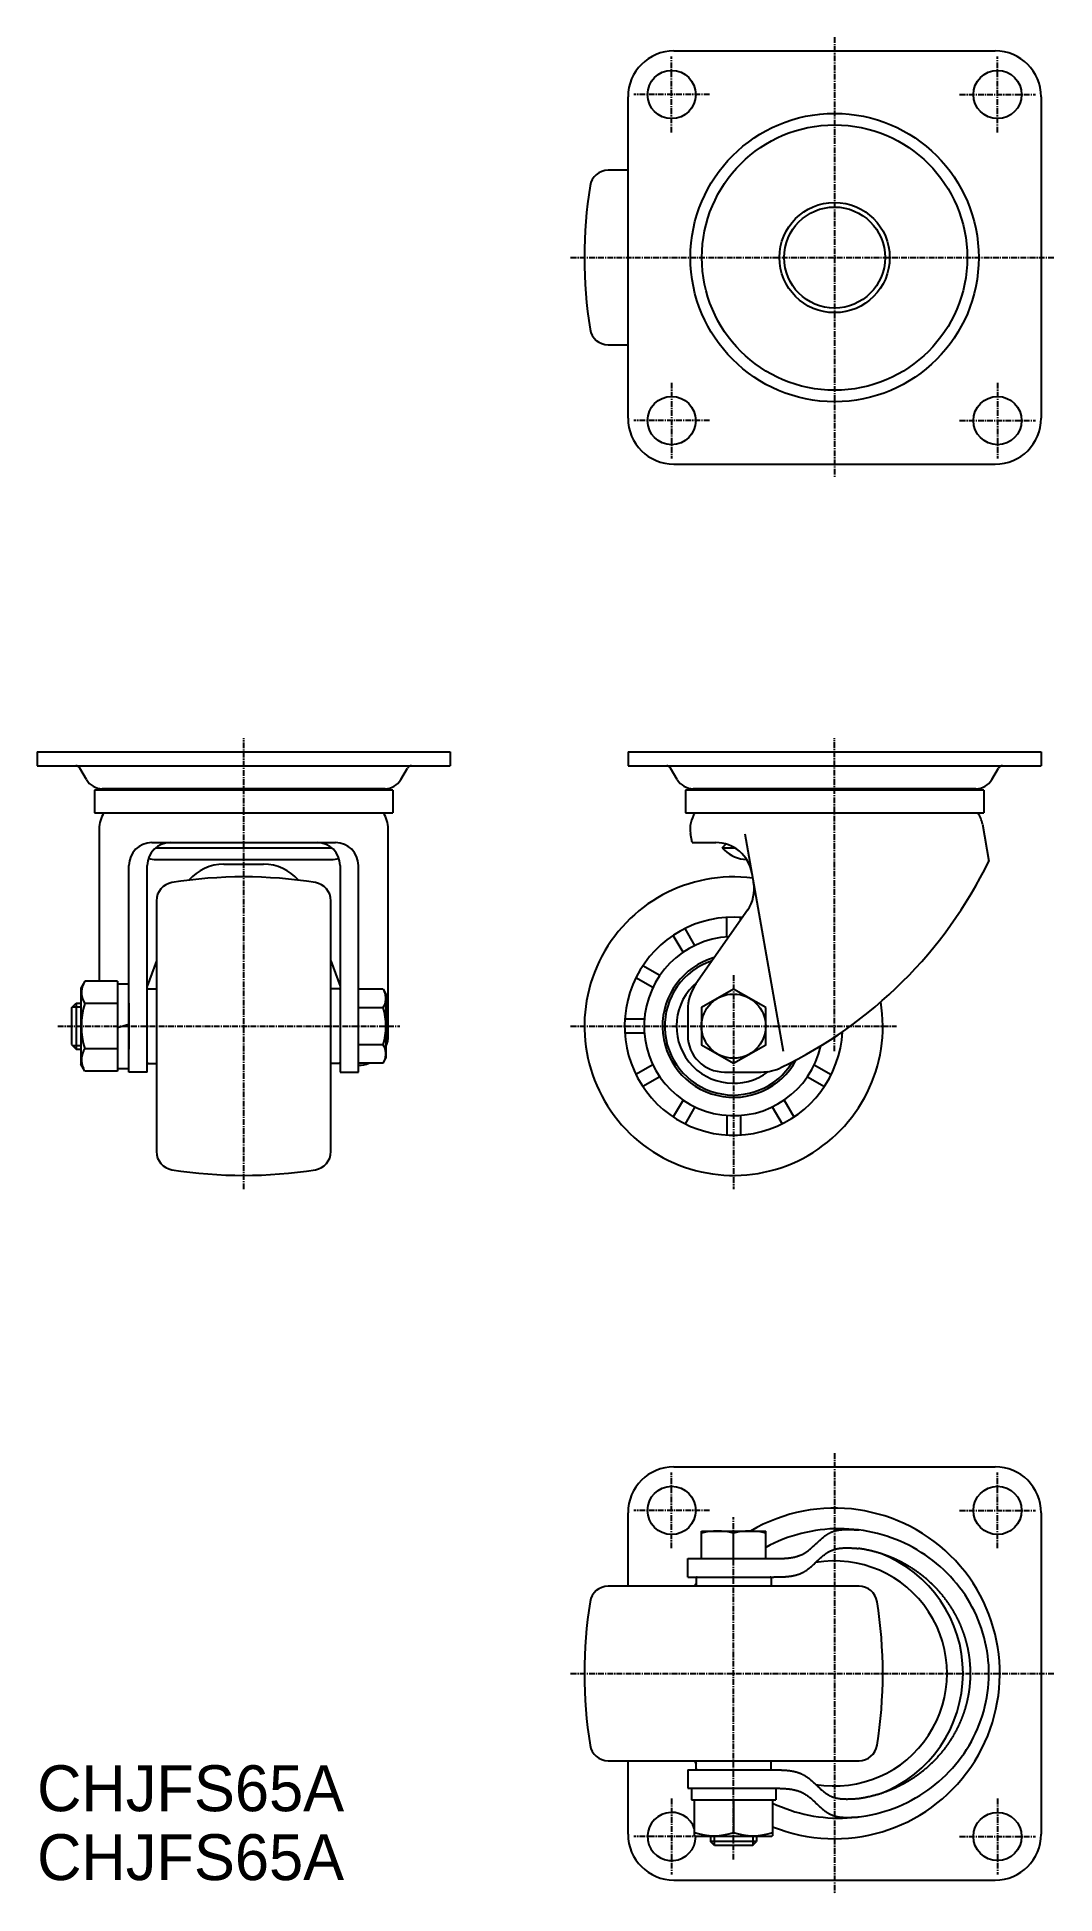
# Model space of a CAD drawing. Extents: x -3046 to -2824, y -322 to 82.
import ezdxf

# ---------------------------------------------------------------- set-up
doc = ezdxf.new("R2010")
doc.units = 0
doc.linetypes.add('CENTER', pattern=[2, 1.25, -0.25, 0.25, -0.25])
doc.layers.get('0').update_dxf_attribs({"linetype": 'CONTINUOUS'})
doc.layers.add('CENTER', color=1, linetype='CENTER')

msp = doc.modelspace()

# ---------------------------------------------------------------- texts
at = {"color": 7, "linetype": 'CONTINUOUS'}
for p in [(-3045.51, -303.98), (-3045.51, -318.98)]:
    msp.add_text('CHJFS65A', height=10, dxfattribs=at).set_placement(p)

# ---------------------------------------------------------------- linework, layer by layer
at = {"color": 7, "linetype": 'CONTINUOUS'}
for p, q in [((-2906.77, 79.35), (-2836.77, 79.35)), ((-2916.77, -0.65), (-2916.77, 69.35)), ((-2826.77, 69.35), (-2826.77, -0.65)), ((-2916.77, 53.35), (-2921.1, 53.35)), ((-2921.1, 15.35), (-2916.77, 15.35)), ((-2906.77, -10.65), (-2836.77, -10.65)), ((-3045.51, -73.32), (-2955.51, -73.32)), ((-3045.51, -73.32), (-3045.51, -76.32)), ((-3045.51, -76.32), (-2955.51, -76.32)), ((-2955.51, -73.32), (-2955.51, -76.32)), ((-2916.77, -73.32), (-2826.77, -73.32)), ((-2916.77, -73.32), (-2916.77, -76.32)), ((-2916.77, -76.32), (-2826.77, -76.32)), ((-2826.77, -73.32), (-2826.77, -76.32)), ((-3034.78, -79.32), (-3036.22, -76.82)), ((-2966.24, -79.32), (-2964.8, -76.82)), ((-2906.04, -79.32), (-2907.49, -76.82)), ((-2837.51, -79.32), (-2836.06, -76.82)), ((-2968.01, -81.6), (-3033.01, -81.6)), ((-3033.01, -81.6), (-3033.01, -86.6)), ((-2969.71, -81.32), (-3031.32, -81.32)), ((-3028.23, -81.32), (-3028.51, -81.6)), ((-2972.79, -81.32), (-2972.51, -81.6)), ((-2968.01, -81.6), (-2968.01, -86.6)), ((-2839.27, -81.6), (-2904.28, -81.6)), ((-2904.28, -81.6), (-2904.28, -86.6)), ((-2840.97, -81.32), (-2902.58, -81.32)), ((-2899.5, -81.32), (-2899.78, -81.6)), ((-2844.05, -81.32), (-2843.77, -81.6)), ((-2839.27, -81.6), (-2839.27, -86.6)), ((-3033.01, -86.6), (-2968.01, -86.6)), ((-2904.28, -86.6), (-2839.27, -86.6)), ((-3032.01, -90.06), (-3032.01, -123.21)), ((-2969.01, -135.03), (-2969.01, -90.06)), ((-2902.83, -93.06), (-2903.17, -91.1)), ((-2882.93, -138.51), (-2891.27, -91.2)), ((-2839.57, -89.02), (-2838.15, -97.07)), ((-3020.51, -93.05), (-2980.51, -93.05)), ((-3019.67, -94.17), (-2981.36, -94.17)), ((-3019.56, -96.72), (-2981.46, -96.72)), ((-2902.83, -93.06), (-2897.66, -93.06)), ((-2896.27, -94.17), (-2895.47, -93.37)), ((-2896.27, -94.17), (-2893.59, -94.17)), ((-2896.27, -94.17), (-2895.77, -94.67)), ((-3025.51, -143.02), (-3025.51, -98.05)), ((-3021.51, -143.02), (-3021.51, -98.05)), ((-3004.85, -97.76), (-2996.17, -97.76)), ((-2979.51, -98.05), (-2979.51, -143.02)), ((-2975.51, -143.02), (-2975.51, -98.05)), ((-3019.51, -105.7), (-3019.51, -160.34)), ((-2981.51, -160.34), (-2981.51, -105.7)), ((-2890.73, -107.75), (-2901.97, -123.79)), ((-2902.2, -115.44), (-2904.33, -111.75)), ((-2895.27, -113.58), (-2895.27, -109.32)), ((-2892.27, -109.95), (-2892.27, -109.32)), ((-2904.79, -116.94), (-2906.92, -113.25)), ((-3019.51, -118.79), (-3021.51, -124.29)), ((-2981.51, -118.79), (-2979.51, -124.29)), ((-2909.86, -122), (-2913.55, -119.87)), ((-3035.11, -123.21), (-3036.01, -124.77)), ((-3036.01, -124.77), (-3036.01, -141.27)), ((-3028.01, -123.21), (-3035.11, -123.21)), ((-3028.01, -123.21), (-3028.01, -142.84)), ((-3028.01, -123.82), (-3025.51, -123.82)), ((-3021.31, -124.87), (-3019.51, -124.87)), ((-2979.71, -124.87), (-2981.51, -124.87)), ((-2970.14, -124.94), (-2975.51, -124.94)), ((-2970.14, -124.94), (-2969.51, -126.02)), ((-2911.36, -124.6), (-2915.05, -122.47)), ((-3038.01, -129.02), (-3037.01, -128.02)), ((-3038.01, -129.02), (-3038.01, -137.02)), ((-3037.01, -128.02), (-3037.01, -138.02)), ((-3037.01, -128.02), (-3036.01, -128.02)), ((-3028.01, -128.12), (-3035.11, -128.12)), ((-3025.51, -128.02), (-3025.51, -138.02)), ((-2975.51, -128.98), (-2970.14, -128.98)), ((-2969.51, -126.02), (-2969.51, -140.02)), ((-3025.51, -132.69), (-3028.01, -133.36)), ((-2913.22, -131.52), (-2917.48, -131.52)), ((-2903.77, -129.54), (-2903.77, -135.02)), ((-3038.01, -137.02), (-3037.01, -138.02)), ((-2970.14, -137.06), (-2975.51, -137.06)), ((-2913.22, -134.52), (-2917.48, -134.52)), ((-2870.45, -134.52), (-2870.07, -134.52)), ((-3037.01, -138.02), (-3036.01, -138.02)), ((-3035.11, -142.84), (-3036.01, -141.27)), ((-3028.01, -137.93), (-3035.11, -137.93)), ((-3021.31, -141.17), (-3019.51, -141.17)), ((-2979.71, -141.17), (-2981.51, -141.17)), ((-2970.14, -141.11), (-2975.51, -141.11)), ((-2970.14, -141.11), (-2969.51, -140.02)), ((-2911.36, -141.45), (-2915.05, -143.58)), ((-2876.19, -141.45), (-2872.5, -143.58)), ((-3028.01, -142.84), (-3035.11, -142.84)), ((-3028.01, -142.22), (-3025.51, -142.22)), ((-3021.51, -143.02), (-3025.51, -143.02)), ((-2979.51, -143.02), (-2975.51, -143.02)), ((-2909.86, -144.04), (-2913.55, -146.17)), ((-2895.77, -143.02), (-2887.77, -143.02)), ((-2877.69, -144.04), (-2874, -146.17)), ((-2904.79, -149.11), (-2906.92, -152.8)), ((-2882.75, -149.11), (-2880.62, -152.8)), ((-2902.2, -150.61), (-2904.33, -154.3)), ((-2895.27, -152.47), (-2895.27, -156.73)), ((-2892.27, -152.47), (-2892.27, -156.73)), ((-2885.35, -150.61), (-2883.22, -154.3)), ((-2906.77, -228.98), (-2836.77, -228.98)), ((-2916.77, -254.98), (-2916.77, -238.98)), ((-2826.77, -238.98), (-2826.77, -308.98)), ((-2900.77, -242.98), (-2886.77, -242.98)), ((-2900.77, -242.98), (-2886.77, -242.98)), ((-2900.77, -248.98), (-2900.77, -242.98)), ((-2893.77, -248.98), (-2893.77, -243.41)), ((-2886.77, -248.98), (-2886.77, -242.98)), ((-2903.77, -248.98), (-2885.19, -248.98)), ((-2903.77, -252.98), (-2903.77, -248.98)), ((-2903.77, -252.98), (-2885.19, -252.98)), ((-2901.92, -253.18), (-2901.92, -254.98)), ((-2885.62, -253.18), (-2885.62, -254.98)), ((-2866.45, -254.98), (-2921.1, -254.98)), ((-2921.1, -292.98), (-2866.45, -292.98)), ((-2916.77, -308.98), (-2916.77, -292.98)), ((-2903.77, -294.98), (-2885.19, -294.98)), ((-2903.77, -294.98), (-2903.77, -298.98)), ((-2901.92, -294.78), (-2901.92, -292.98)), ((-2885.62, -294.78), (-2885.62, -292.98)), ((-2903.77, -298.98), (-2885.19, -298.98)), ((-2902.97, -298.98), (-2902.97, -301.48)), ((-2884.57, -298.98), (-2884.57, -301.48)), ((-2902.97, -301.48), (-2884.57, -301.48)), ((-2902.27, -309.33), (-2902.27, -301.48)), ((-2893.77, -301.48), (-2893.77, -308.57)), ((-2885.27, -301.48), (-2885.27, -309.33)), ((-2902.02, -309.48), (-2902.27, -309.33)), ((-2885.52, -309.48), (-2902.02, -309.48)), ((-2898.77, -309.48), (-2898.77, -310.6)), ((-2888.77, -310.6), (-2898.77, -310.6)), ((-2897.9, -311.48), (-2898.77, -310.6)), ((-2889.65, -311.48), (-2888.77, -310.6)), ((-2888.77, -309.48), (-2888.77, -310.6)), ((-2885.52, -309.48), (-2885.27, -309.33)), ((-2889.65, -311.48), (-2897.9, -311.48)), ((-2906.77, -318.98), (-2836.77, -318.98))]:
    msp.add_line(p, q, dxfattribs=at)
at = {"color": 3, "linetype": 'CONTINUOUS'}
for p, q in [((-3037.82, -128.83), (-3036.01, -128.83)), ((-3037.82, -137.21), (-3036.01, -137.21)), ((-2897.96, -311.41), (-2897.96, -309.48)), ((-2889.59, -309.48), (-2889.59, -311.41))]:
    msp.add_line(p, q, dxfattribs=at)
at = {"color": 7, "linetype": 'CONTINUOUS'}
msp.add_lwpolyline([(-2886.77, -128.98), (-2893.77, -124.94), (-2900.77, -128.98), (-2900.77, -137.06), (-2893.77, -141.11), (-2886.77, -137.06)], close=True, dxfattribs=at)
msp.add_polyline3d([(-2885.27, -302.19, 0), (-2884.33, -302.63, 0), (-2883.37, -303.04, 0), (-2882.39, -303.42, 0), (-2881.41, -303.76, 0), (-2880.41, -304.08, 0), (-2879.41, -304.36, 0), (-2878.39, -304.62, 0), (-2877.37, -304.84, 0), (-2876.34, -305.03, 0), (-2875.3, -305.18, 0), (-2874.26, -305.31, 0), (-2873.22, -305.4, 0), (-2872.17, -305.46, 0), (-2871.12, -305.49, 0), (-2870.07, -305.49, 0), (-2869.03, -305.45, 0), (-2867.98, -305.38, 0), (-2866.94, -305.28, 0), (-2865.9, -305.14, 0), (-2864.86, -304.97, 0), (-2863.83, -304.77, 0), (-2862.81, -304.54, 0), (-2861.8, -304.28, 0), (-2860.8, -303.99, 0), (-2859.8, -303.66, 0), (-2858.82, -303.31, 0), (-2857.85, -302.92, 0), (-2856.9, -302.5, 0), (-2855.95, -302.06, 0), (-2855.03, -301.58, 0), (-2854.12, -301.08, 0), (-2853.22, -300.55, 0), (-2852.35, -299.99, 0), (-2851.49, -299.41, 0), (-2850.66, -298.79, 0), (-2849.84, -298.16, 0), (-2849.05, -297.49, 0), (-2848.28, -296.81, 0), (-2847.53, -296.1, 0), (-2846.8, -295.36, 0), (-2846.11, -294.61, 0), (-2845.43, -293.83, 0), (-2844.78, -293.03, 0), (-2844.16, -292.22, 0), (-2843.57, -291.38, 0), (-2843.01, -290.53, 0), (-2842.47, -289.66, 0), (-2841.96, -288.77, 0), (-2841.49, -287.87, 0), (-2841.04, -286.95, 0), (-2840.62, -286.02, 0), (-2840.24, -285.08, 0), (-2839.88, -284.12, 0), (-2839.56, -283.16, 0), (-2839.27, -282.18, 0), (-2839.02, -281.2, 0), (-2838.79, -280.21, 0), (-2838.6, -279.21, 0), (-2838.44, -278.21, 0), (-2838.32, -277.2, 0), (-2838.23, -276.19, 0), (-2838.17, -275.18, 0), (-2838.15, -274.17, 0), (-2838.16, -273.16, 0), (-2838.2, -272.14, 0), (-2838.28, -271.13, 0), (-2838.39, -270.12, 0), (-2838.54, -269.12, 0), (-2838.72, -268.12, 0), (-2838.93, -267.13, 0), (-2839.17, -266.14, 0), (-2839.45, -265.17, 0), (-2839.76, -264.2, 0), (-2840.1, -263.24, 0), (-2840.47, -262.29, 0), (-2840.88, -261.36, 0), (-2841.31, -260.43, 0), (-2841.78, -259.53, 0), (-2842.27, -258.63, 0), (-2842.8, -257.76, 0), (-2843.35, -256.89, 0), (-2843.93, -256.05, 0), (-2844.55, -255.23, 0), (-2845.18, -254.42, 0), (-2845.85, -253.64, 0), (-2846.54, -252.88, 0), (-2847.25, -252.13, 0), (-2847.99, -251.41, 0), (-2848.75, -250.72, 0), (-2849.54, -250.05, 0), (-2850.34, -249.4, 0), (-2851.17, -248.78, 0), (-2852.02, -248.18, 0), (-2852.89, -247.61, 0), (-2853.77, -247.07, 0), (-2854.68, -246.56, 0), (-2855.6, -246.07, 0), (-2856.54, -245.62, 0), (-2857.49, -245.19, 0), (-2858.45, -244.79, 0), (-2859.43, -244.42, 0), (-2860.42, -244.09, 0), (-2861.42, -243.78, 0), (-2862.43, -243.51, 0), (-2863.44, -243.26, 0), (-2864.47, -243.05, 0), (-2865.5, -242.87, 0), (-2866.54, -242.72, 0), (-2867.58, -242.61, 0), (-2868.63, -242.53, 0), (-2869.67, -242.48, 0), (-2870.72, -242.46, 0), (-2871.77, -242.48, 0), (-2872.82, -242.52, 0), (-2873.86, -242.6, 0), (-2874.91, -242.72, 0), (-2875.94, -242.86, 0), (-2876.98, -243.04, 0), (-2878, -243.25, 0), (-2879.02, -243.49, 0), (-2880.03, -243.76, 0), (-2881.03, -244.07, 0), (-2882.02, -244.4, 0), (-2883, -244.77, 0), (-2883.96, -245.16, 0), (-2884.92, -245.59, 0), (-2885.85, -246.04, 0), (-2886.77, -246.53, 0)], dxfattribs=at)
at = {"color": 7}
for points in [[(-2885.19, -248.98, 0), (-2885.07, -248.98, 0), (-2884.96, -248.97, 0), (-2884.85, -248.97, 0), (-2884.74, -248.97, 0), (-2884.62, -248.97, 0), (-2884.51, -248.97, 0), (-2884.4, -248.97, 0), (-2884.29, -248.97, 0), (-2884.17, -248.97, 0), (-2884.06, -248.97, 0), (-2883.95, -248.96, 0), (-2883.84, -248.96, 0), (-2883.73, -248.96, 0), (-2883.61, -248.96, 0), (-2883.5, -248.95, 0), (-2883.39, -248.95, 0), (-2883.28, -248.94, 0), (-2883.17, -248.94, 0), (-2883.06, -248.94, 0), (-2882.95, -248.93, 0), (-2882.84, -248.93, 0), (-2882.73, -248.92, 0), (-2882.62, -248.91, 0), (-2882.51, -248.9, 0), (-2882.4, -248.9, 0), (-2882.29, -248.89, 0), (-2882.18, -248.88, 0), (-2882.07, -248.87, 0), (-2881.96, -248.86, 0), (-2881.85, -248.84, 0), (-2881.75, -248.83, 0), (-2881.64, -248.82, 0), (-2881.53, -248.81, 0), (-2881.43, -248.79, 0), (-2881.32, -248.78, 0), (-2881.21, -248.76, 0), (-2881.11, -248.74, 0), (-2881, -248.72, 0), (-2880.9, -248.71, 0), (-2880.79, -248.69, 0), (-2880.69, -248.66, 0), (-2880.59, -248.64, 0), (-2880.48, -248.62, 0), (-2880.38, -248.59, 0), (-2880.28, -248.57, 0), (-2880.18, -248.54, 0), (-2880.08, -248.51, 0), (-2879.98, -248.49, 0), (-2879.88, -248.46, 0), (-2879.78, -248.43, 0), (-2879.68, -248.39, 0), (-2879.58, -248.36, 0), (-2879.48, -248.32, 0), (-2879.38, -248.29, 0), (-2879.29, -248.25, 0), (-2879.19, -248.21, 0), (-2879.09, -248.17, 0), (-2879, -248.13, 0), (-2878.9, -248.09, 0), (-2878.81, -248.04, 0), (-2878.72, -248, 0), (-2878.62, -247.95, 0), (-2878.53, -247.9, 0), (-2878.44, -247.85, 0), (-2878.35, -247.79, 0), (-2878.26, -247.74, 0), (-2878.17, -247.69, 0), (-2878.08, -247.63, 0), (-2877.99, -247.57, 0), (-2877.91, -247.51, 0), (-2877.82, -247.45, 0), (-2877.73, -247.39, 0), (-2877.65, -247.33, 0), (-2877.56, -247.26, 0), (-2877.47, -247.2, 0), (-2877.39, -247.13, 0), (-2877.31, -247.07, 0), (-2877.22, -247, 0), (-2877.14, -246.93, 0), (-2877.05, -246.86, 0), (-2876.97, -246.79, 0), (-2876.89, -246.72, 0), (-2876.81, -246.65, 0), (-2876.72, -246.58, 0), (-2876.64, -246.5, 0), (-2876.56, -246.43, 0), (-2876.48, -246.36, 0), (-2876.4, -246.28, 0), (-2876.32, -246.21, 0), (-2876.24, -246.13, 0), (-2876.16, -246.06, 0), (-2876.07, -245.98, 0), (-2875.99, -245.91, 0), (-2875.91, -245.83, 0), (-2875.83, -245.76, 0), (-2875.75, -245.68, 0), (-2875.67, -245.6, 0), (-2875.59, -245.53, 0), (-2875.51, -245.45, 0), (-2875.43, -245.38, 0), (-2875.35, -245.3, 0), (-2875.27, -245.23, 0), (-2875.19, -245.15, 0), (-2875.11, -245.08, 0), (-2875.03, -245, 0), (-2874.95, -244.93, 0), (-2874.87, -244.86, 0), (-2874.78, -244.79, 0), (-2874.7, -244.71, 0), (-2874.62, -244.64, 0), (-2874.54, -244.57, 0), (-2874.46, -244.5, 0), (-2874.37, -244.43, 0), (-2874.29, -244.36, 0), (-2874.21, -244.29, 0), (-2874.12, -244.23, 0), (-2874.04, -244.16, 0), (-2873.96, -244.1, 0), (-2873.87, -244.03, 0), (-2873.79, -243.97, 0), (-2873.7, -243.91, 0), (-2873.61, -243.85, 0), (-2873.53, -243.79, 0), (-2873.44, -243.73, 0), (-2873.35, -243.68, 0), (-2873.26, -243.62, 0), (-2873.18, -243.57, 0), (-2873.09, -243.51, 0), (-2873, -243.46, 0), (-2872.91, -243.41, 0), (-2872.82, -243.37, 0), (-2872.72, -243.32, 0), (-2872.63, -243.27, 0), (-2872.54, -243.23, 0), (-2872.44, -243.19, 0), (-2872.35, -243.15, 0), (-2872.25, -243.11, 0), (-2872.16, -243.08, 0), (-2872.06, -243.04, 0), (-2871.97, -243.01, 0), (-2871.87, -242.98, 0), (-2871.77, -242.95, 0), (-2871.67, -242.92, 0), (-2871.57, -242.89, 0), (-2871.47, -242.87, 0), (-2871.37, -242.84, 0), (-2871.27, -242.82, 0), (-2871.17, -242.8, 0), (-2871.06, -242.78, 0), (-2870.96, -242.76, 0), (-2870.86, -242.75, 0), (-2870.75, -242.73, 0), (-2870.65, -242.72, 0), (-2870.55, -242.7, 0), (-2870.44, -242.69, 0), (-2870.33, -242.68, 0), (-2870.23, -242.67, 0), (-2870.12, -242.66, 0), (-2870.01, -242.65, 0), (-2869.91, -242.64, 0), (-2869.8, -242.64, 0), (-2869.69, -242.63, 0), (-2869.58, -242.63, 0), (-2869.47, -242.62, 0), (-2869.37, -242.62, 0), (-2869.26, -242.62, 0), (-2869.15, -242.62, 0), (-2869.04, -242.62, 0), (-2868.93, -242.62, 0), (-2868.82, -242.62, 0), (-2868.7, -242.62, 0), (-2868.59, -242.62, 0), (-2868.48, -242.62, 0), (-2868.37, -242.63, 0), (-2868.26, -242.63, 0), (-2868.15, -242.63, 0), (-2868.04, -242.64, 0), (-2867.92, -242.64, 0), (-2867.81, -242.65, 0), (-2867.7, -242.66, 0), (-2867.59, -242.66, 0), (-2867.47, -242.67, 0), (-2867.36, -242.68, 0), (-2867.25, -242.68, 0), (-2867.13, -242.69, 0), (-2867.02, -242.7, 0), (-2866.91, -242.71, 0), (-2866.79, -242.71, 0), (-2866.68, -242.72, 0), (-2866.57, -242.73, 0), (-2866.45, -242.74, 0)], [(-2885.19, -252.98, 0), (-2885.07, -252.98, 0), (-2884.96, -252.97, 0), (-2884.85, -252.97, 0), (-2884.74, -252.97, 0), (-2884.62, -252.97, 0), (-2884.51, -252.97, 0), (-2884.4, -252.97, 0), (-2884.29, -252.97, 0), (-2884.18, -252.97, 0), (-2884.07, -252.97, 0), (-2883.95, -252.97, 0), (-2883.84, -252.96, 0), (-2883.73, -252.96, 0), (-2883.62, -252.96, 0), (-2883.51, -252.95, 0), (-2883.4, -252.95, 0), (-2883.29, -252.95, 0), (-2883.18, -252.94, 0), (-2883.07, -252.94, 0), (-2882.96, -252.93, 0), (-2882.85, -252.93, 0), (-2882.74, -252.92, 0), (-2882.63, -252.91, 0), (-2882.52, -252.91, 0), (-2882.41, -252.9, 0), (-2882.3, -252.89, 0), (-2882.19, -252.88, 0), (-2882.08, -252.87, 0), (-2881.97, -252.86, 0), (-2881.87, -252.85, 0), (-2881.76, -252.84, 0), (-2881.65, -252.82, 0), (-2881.55, -252.81, 0), (-2881.44, -252.79, 0), (-2881.33, -252.78, 0), (-2881.23, -252.76, 0), (-2881.12, -252.75, 0), (-2881.02, -252.73, 0), (-2880.91, -252.71, 0), (-2880.81, -252.69, 0), (-2880.71, -252.67, 0), (-2880.6, -252.65, 0), (-2880.5, -252.62, 0), (-2880.4, -252.6, 0), (-2880.3, -252.57, 0), (-2880.19, -252.55, 0), (-2880.09, -252.52, 0), (-2879.99, -252.49, 0), (-2879.89, -252.46, 0), (-2879.79, -252.43, 0), (-2879.69, -252.4, 0), (-2879.6, -252.37, 0), (-2879.5, -252.33, 0), (-2879.4, -252.3, 0), (-2879.3, -252.26, 0), (-2879.21, -252.22, 0), (-2879.11, -252.18, 0), (-2879.02, -252.14, 0), (-2878.92, -252.09, 0), (-2878.83, -252.05, 0), (-2878.74, -252, 0), (-2878.64, -251.96, 0), (-2878.55, -251.91, 0), (-2878.46, -251.86, 0), (-2878.37, -251.81, 0), (-2878.28, -251.75, 0), (-2878.19, -251.7, 0), (-2878.1, -251.64, 0), (-2878.02, -251.59, 0), (-2877.93, -251.53, 0), (-2877.84, -251.47, 0), (-2877.75, -251.41, 0), (-2877.67, -251.34, 0), (-2877.58, -251.28, 0), (-2877.5, -251.21, 0), (-2877.41, -251.15, 0), (-2877.33, -251.08, 0), (-2877.25, -251.01, 0), (-2877.16, -250.95, 0), (-2877.08, -250.88, 0), (-2877, -250.81, 0), (-2876.91, -250.74, 0), (-2876.83, -250.67, 0), (-2876.75, -250.59, 0), (-2876.67, -250.52, 0), (-2876.59, -250.45, 0), (-2876.51, -250.38, 0), (-2876.42, -250.3, 0), (-2876.34, -250.23, 0), (-2876.26, -250.15, 0), (-2876.18, -250.08, 0), (-2876.1, -250, 0), (-2876.02, -249.93, 0), (-2875.94, -249.85, 0), (-2875.86, -249.78, 0), (-2875.78, -249.7, 0), (-2875.7, -249.63, 0), (-2875.62, -249.55, 0), (-2875.54, -249.48, 0), (-2875.46, -249.4, 0), (-2875.38, -249.33, 0), (-2875.3, -249.25, 0), (-2875.22, -249.18, 0), (-2875.14, -249.1, 0), (-2875.06, -249.03, 0), (-2874.98, -248.96, 0), (-2874.9, -248.88, 0), (-2874.82, -248.81, 0), (-2874.74, -248.74, 0), (-2874.65, -248.67, 0), (-2874.57, -248.59, 0), (-2874.49, -248.53, 0), (-2874.41, -248.46, 0), (-2874.33, -248.39, 0), (-2874.24, -248.32, 0), (-2874.16, -248.25, 0), (-2874.08, -248.19, 0), (-2873.99, -248.12, 0), (-2873.91, -248.06, 0), (-2873.82, -247.99, 0), (-2873.74, -247.93, 0), (-2873.65, -247.87, 0), (-2873.57, -247.81, 0), (-2873.48, -247.75, 0), (-2873.39, -247.7, 0), (-2873.31, -247.64, 0), (-2873.22, -247.59, 0), (-2873.13, -247.53, 0), (-2873.04, -247.48, 0), (-2872.95, -247.43, 0), (-2872.86, -247.39, 0), (-2872.77, -247.34, 0), (-2872.68, -247.29, 0), (-2872.58, -247.25, 0), (-2872.49, -247.21, 0), (-2872.4, -247.17, 0), (-2872.3, -247.13, 0), (-2872.21, -247.1, 0), (-2872.11, -247.06, 0), (-2872.01, -247.03, 0), (-2871.92, -247, 0), (-2871.82, -246.97, 0), (-2871.72, -246.94, 0), (-2871.62, -246.91, 0), (-2871.52, -246.89, 0), (-2871.42, -246.86, 0), (-2871.32, -246.84, 0), (-2871.22, -246.82, 0), (-2871.12, -246.8, 0), (-2871.02, -246.78, 0), (-2870.91, -246.76, 0), (-2870.81, -246.75, 0), (-2870.71, -246.73, 0), (-2870.6, -246.72, 0), (-2870.5, -246.71, 0), (-2870.39, -246.7, 0), (-2870.29, -246.69, 0), (-2870.18, -246.68, 0), (-2870.07, -246.67, 0), (-2869.97, -246.66, 0), (-2869.86, -246.66, 0), (-2869.75, -246.65, 0), (-2869.64, -246.65, 0), (-2869.53, -246.64, 0), (-2869.43, -246.64, 0), (-2869.32, -246.64, 0), (-2869.21, -246.64, 0), (-2869.1, -246.64, 0), (-2868.99, -246.64, 0), (-2868.88, -246.64, 0), (-2868.77, -246.64, 0), (-2868.66, -246.64, 0), (-2868.55, -246.65, 0), (-2868.44, -246.65, 0), (-2868.32, -246.65, 0), (-2868.21, -246.66, 0), (-2868.1, -246.66, 0), (-2867.99, -246.67, 0), (-2867.88, -246.67, 0), (-2867.77, -246.68, 0), (-2867.65, -246.69, 0), (-2867.54, -246.69, 0), (-2867.43, -246.7, 0), (-2867.32, -246.71, 0), (-2867.2, -246.72, 0), (-2867.09, -246.72, 0), (-2866.98, -246.73, 0), (-2866.86, -246.74, 0), (-2866.75, -246.75, 0), (-2866.64, -246.75, 0), (-2866.53, -246.76, 0)], [(-2866.53, -301.19, 0), (-2866.42, -301.18, 0), (-2866.32, -301.16, 0), (-2866.21, -301.14, 0), (-2866.11, -301.13, 0), (-2866, -301.11, 0), (-2865.9, -301.09, 0), (-2865.79, -301.07, 0), (-2865.69, -301.06, 0), (-2865.58, -301.04, 0), (-2865.48, -301.02, 0), (-2865.37, -301, 0), (-2865.27, -300.98, 0), (-2865.16, -300.96, 0), (-2865.06, -300.94, 0), (-2864.96, -300.92, 0), (-2864.85, -300.9, 0), (-2864.75, -300.88, 0), (-2864.64, -300.86, 0), (-2864.54, -300.83, 0), (-2864.44, -300.81, 0), (-2864.33, -300.79, 0), (-2864.23, -300.77, 0), (-2864.12, -300.74, 0), (-2864.02, -300.72, 0), (-2863.92, -300.69, 0), (-2863.81, -300.67, 0), (-2863.71, -300.64, 0), (-2863.61, -300.62, 0), (-2863.5, -300.59, 0), (-2863.4, -300.57, 0), (-2863.3, -300.54, 0), (-2863.19, -300.51, 0), (-2863.09, -300.49, 0), (-2862.99, -300.46, 0), (-2862.89, -300.43, 0), (-2862.78, -300.4, 0), (-2862.68, -300.37, 0), (-2862.58, -300.35, 0), (-2862.48, -300.31, 0), (-2862.38, -300.29, 0), (-2862.27, -300.25, 0), (-2862.17, -300.23, 0), (-2862.07, -300.19, 0), (-2861.97, -300.16, 0), (-2861.87, -300.13, 0), (-2861.77, -300.1, 0), (-2861.66, -300.07, 0), (-2861.56, -300.03, 0), (-2861.46, -300, 0), (-2861.36, -299.97, 0), (-2861.26, -299.93, 0), (-2861.16, -299.9, 0), (-2861.06, -299.87, 0), (-2860.96, -299.83, 0), (-2860.86, -299.79, 0), (-2860.76, -299.76, 0), (-2860.66, -299.72, 0), (-2860.56, -299.69, 0), (-2860.46, -299.65, 0), (-2860.36, -299.61, 0), (-2860.26, -299.57, 0), (-2860.16, -299.54, 0), (-2860.07, -299.5, 0), (-2859.97, -299.46, 0), (-2859.87, -299.42, 0), (-2859.77, -299.38, 0), (-2859.67, -299.34, 0), (-2859.57, -299.3, 0), (-2859.48, -299.26, 0), (-2859.38, -299.22, 0), (-2859.28, -299.18, 0), (-2859.18, -299.14, 0), (-2859.09, -299.1, 0), (-2858.99, -299.06, 0), (-2858.89, -299.01, 0), (-2858.79, -298.97, 0), (-2858.7, -298.93, 0), (-2858.6, -298.88, 0), (-2858.51, -298.84, 0), (-2858.41, -298.8, 0), (-2858.31, -298.75, 0), (-2858.22, -298.71, 0), (-2858.12, -298.66, 0), (-2858.03, -298.62, 0), (-2857.93, -298.57, 0), (-2857.84, -298.53, 0), (-2857.74, -298.48, 0), (-2857.65, -298.43, 0), (-2857.55, -298.39, 0), (-2857.46, -298.34, 0), (-2857.36, -298.29, 0), (-2857.27, -298.24, 0), (-2857.18, -298.19, 0), (-2857.08, -298.14, 0), (-2856.99, -298.1, 0), (-2856.9, -298.05, 0), (-2856.8, -298, 0), (-2856.71, -297.95, 0), (-2856.62, -297.9, 0), (-2856.52, -297.85, 0), (-2856.43, -297.8, 0), (-2856.34, -297.74, 0), (-2856.25, -297.69, 0), (-2856.16, -297.64, 0), (-2856.07, -297.59, 0), (-2855.97, -297.53, 0), (-2855.88, -297.48, 0), (-2855.79, -297.43, 0), (-2855.7, -297.37, 0), (-2855.61, -297.32, 0), (-2855.52, -297.27, 0), (-2855.43, -297.21, 0), (-2855.34, -297.16, 0), (-2855.25, -297.1, 0), (-2855.16, -297.05, 0), (-2855.07, -296.99, 0), (-2854.98, -296.93, 0), (-2854.9, -296.88, 0), (-2854.81, -296.82, 0), (-2854.72, -296.76, 0), (-2854.63, -296.7, 0), (-2854.54, -296.65, 0), (-2854.46, -296.59, 0), (-2854.37, -296.53, 0), (-2854.28, -296.47, 0), (-2854.19, -296.41, 0), (-2854.11, -296.35, 0), (-2854.02, -296.29, 0), (-2853.94, -296.23, 0), (-2853.85, -296.17, 0), (-2853.76, -296.11, 0), (-2853.68, -296.05, 0), (-2853.59, -295.99, 0), (-2853.51, -295.93, 0), (-2853.42, -295.87, 0), (-2853.34, -295.81, 0), (-2853.26, -295.74, 0), (-2853.17, -295.68, 0), (-2853.09, -295.62, 0), (-2853, -295.55, 0), (-2852.92, -295.49, 0), (-2852.84, -295.43, 0), (-2852.76, -295.36, 0), (-2852.67, -295.3, 0), (-2852.59, -295.23, 0), (-2852.51, -295.17, 0), (-2852.43, -295.1, 0), (-2852.35, -295.04, 0), (-2852.26, -294.97, 0), (-2852.18, -294.9, 0), (-2852.1, -294.84, 0), (-2852.02, -294.77, 0), (-2851.94, -294.7, 0), (-2851.86, -294.64, 0), (-2851.78, -294.57, 0), (-2851.7, -294.5, 0), (-2851.62, -294.43, 0), (-2851.55, -294.37, 0), (-2851.47, -294.3, 0), (-2851.39, -294.23, 0), (-2851.31, -294.16, 0), (-2851.23, -294.09, 0), (-2851.16, -294.02, 0), (-2851.08, -293.95, 0), (-2851, -293.88, 0), (-2850.92, -293.81, 0), (-2850.85, -293.74, 0), (-2850.77, -293.67, 0), (-2850.7, -293.59, 0), (-2850.62, -293.52, 0), (-2850.55, -293.45, 0), (-2850.47, -293.38, 0), (-2850.4, -293.31, 0), (-2850.32, -293.23, 0), (-2850.25, -293.16, 0), (-2850.17, -293.09, 0), (-2850.1, -293.01, 0), (-2850.03, -292.94, 0), (-2849.95, -292.86, 0), (-2849.88, -292.79, 0), (-2849.81, -292.71, 0), (-2849.74, -292.64, 0), (-2849.66, -292.56, 0), (-2849.59, -292.49, 0), (-2849.52, -292.41, 0), (-2849.45, -292.34, 0), (-2849.38, -292.26, 0), (-2849.31, -292.19, 0), (-2849.24, -292.11, 0), (-2849.17, -292.03, 0), (-2849.1, -291.95, 0), (-2849.03, -291.88, 0), (-2848.96, -291.8, 0), (-2848.89, -291.72, 0), (-2848.82, -291.64, 0), (-2848.76, -291.57, 0), (-2848.69, -291.49, 0), (-2848.62, -291.41, 0), (-2848.55, -291.33, 0), (-2848.49, -291.25, 0), (-2848.42, -291.17, 0), (-2848.36, -291.09, 0), (-2848.29, -291.01, 0), (-2848.22, -290.93, 0), (-2848.16, -290.85, 0), (-2848.09, -290.77, 0), (-2848.03, -290.69, 0), (-2847.96, -290.61, 0), (-2847.9, -290.53, 0), (-2847.84, -290.44, 0), (-2847.77, -290.36, 0), (-2847.71, -290.28, 0), (-2847.65, -290.2, 0), (-2847.59, -290.12, 0), (-2847.52, -290.03, 0), (-2847.46, -289.95, 0), (-2847.4, -289.87, 0), (-2847.34, -289.78, 0), (-2847.28, -289.7, 0), (-2847.22, -289.62, 0), (-2847.16, -289.53, 0), (-2847.1, -289.45, 0), (-2847.04, -289.36, 0), (-2846.98, -289.28, 0), (-2846.92, -289.19, 0), (-2846.86, -289.11, 0), (-2846.81, -289.02, 0), (-2846.75, -288.94, 0), (-2846.69, -288.85, 0), (-2846.63, -288.77, 0), (-2846.58, -288.68, 0), (-2846.52, -288.6, 0), (-2846.46, -288.51, 0), (-2846.41, -288.42, 0), (-2846.35, -288.33, 0), (-2846.3, -288.25, 0), (-2846.24, -288.16, 0), (-2846.19, -288.07, 0), (-2846.13, -287.99, 0), (-2846.08, -287.9, 0), (-2846.03, -287.81, 0), (-2845.97, -287.72, 0), (-2845.92, -287.63, 0), (-2845.87, -287.55, 0), (-2845.82, -287.46, 0), (-2845.76, -287.37, 0), (-2845.71, -287.28, 0), (-2845.66, -287.19, 0), (-2845.61, -287.1, 0), (-2845.56, -287.01, 0), (-2845.51, -286.92, 0), (-2845.46, -286.83, 0), (-2845.41, -286.74, 0), (-2845.36, -286.65, 0), (-2845.32, -286.56, 0), (-2845.27, -286.47, 0), (-2845.22, -286.38, 0), (-2845.17, -286.29, 0), (-2845.12, -286.2, 0), (-2845.08, -286.1, 0), (-2845.03, -286.01, 0), (-2844.98, -285.92, 0), (-2844.94, -285.83, 0), (-2844.89, -285.74, 0), (-2844.85, -285.64, 0), (-2844.8, -285.55, 0), (-2844.76, -285.46, 0), (-2844.72, -285.37, 0), (-2844.67, -285.27, 0), (-2844.63, -285.18, 0), (-2844.59, -285.09, 0), (-2844.54, -285, 0), (-2844.5, -284.9, 0), (-2844.46, -284.81, 0), (-2844.42, -284.72, 0), (-2844.38, -284.62, 0), (-2844.34, -284.53, 0), (-2844.3, -284.43, 0), (-2844.25, -284.34, 0), (-2844.22, -284.25, 0), (-2844.18, -284.15, 0), (-2844.14, -284.06, 0), (-2844.1, -283.96, 0), (-2844.06, -283.87, 0), (-2844.02, -283.77, 0), (-2843.98, -283.68, 0), (-2843.95, -283.58, 0), (-2843.91, -283.49, 0), (-2843.87, -283.39, 0), (-2843.84, -283.3, 0), (-2843.8, -283.2, 0), (-2843.77, -283.1, 0), (-2843.73, -283.01, 0), (-2843.7, -282.91, 0), (-2843.66, -282.81, 0), (-2843.63, -282.72, 0), (-2843.6, -282.62, 0), (-2843.56, -282.52, 0), (-2843.53, -282.43, 0), (-2843.5, -282.33, 0), (-2843.47, -282.24, 0), (-2843.44, -282.14, 0), (-2843.4, -282.04, 0), (-2843.37, -281.94, 0), (-2843.34, -281.85, 0), (-2843.31, -281.75, 0), (-2843.28, -281.65, 0), (-2843.25, -281.55, 0), (-2843.23, -281.45, 0), (-2843.2, -281.36, 0), (-2843.17, -281.26, 0), (-2843.14, -281.16, 0), (-2843.11, -281.06, 0), (-2843.09, -280.96, 0), (-2843.06, -280.87, 0), (-2843.03, -280.77, 0), (-2843.01, -280.67, 0), (-2842.98, -280.57, 0), (-2842.96, -280.47, 0), (-2842.93, -280.37, 0), (-2842.91, -280.27, 0), (-2842.88, -280.18, 0), (-2842.86, -280.08, 0), (-2842.84, -279.98, 0), (-2842.81, -279.88, 0), (-2842.79, -279.78, 0), (-2842.77, -279.68, 0), (-2842.75, -279.58, 0), (-2842.73, -279.48, 0), (-2842.71, -279.38, 0), (-2842.69, -279.28, 0), (-2842.66, -279.18, 0), (-2842.65, -279.08, 0), (-2842.63, -278.98, 0), (-2842.61, -278.88, 0), (-2842.59, -278.78, 0), (-2842.57, -278.68, 0), (-2842.55, -278.58, 0), (-2842.53, -278.48, 0), (-2842.52, -278.38, 0), (-2842.5, -278.28, 0), (-2842.48, -278.18, 0), (-2842.47, -278.08, 0), (-2842.45, -277.98, 0), (-2842.44, -277.88, 0), (-2842.42, -277.78, 0), (-2842.41, -277.68, 0), (-2842.39, -277.58, 0), (-2842.38, -277.48, 0), (-2842.37, -277.37, 0), (-2842.35, -277.27, 0), (-2842.34, -277.17, 0), (-2842.33, -277.07, 0), (-2842.32, -276.97, 0), (-2842.31, -276.87, 0), (-2842.3, -276.77, 0), (-2842.29, -276.67, 0), (-2842.28, -276.57, 0), (-2842.27, -276.46, 0), (-2842.26, -276.36, 0), (-2842.25, -276.26, 0), (-2842.24, -276.16, 0), (-2842.23, -276.06, 0), (-2842.22, -275.96, 0), (-2842.22, -275.86, 0), (-2842.21, -275.76, 0), (-2842.2, -275.65, 0), (-2842.2, -275.55, 0), (-2842.19, -275.45, 0), (-2842.18, -275.35, 0), (-2842.18, -275.25, 0), (-2842.17, -275.15, 0), (-2842.17, -275.05, 0), (-2842.17, -274.94, 0), (-2842.16, -274.84, 0), (-2842.16, -274.74, 0), (-2842.16, -274.64, 0), (-2842.15, -274.54, 0), (-2842.15, -274.44, 0), (-2842.15, -274.33, 0), (-2842.15, -274.23, 0), (-2842.15, -274.13, 0), (-2842.15, -274.03, 0), (-2842.15, -273.93, 0), (-2842.15, -273.83, 0), (-2842.15, -273.73, 0), (-2842.15, -273.62, 0), (-2842.15, -273.52, 0), (-2842.15, -273.42, 0), (-2842.16, -273.32, 0), (-2842.16, -273.22, 0), (-2842.16, -273.12, 0), (-2842.17, -273.01, 0), (-2842.17, -272.91, 0), (-2842.17, -272.81, 0), (-2842.18, -272.71, 0), (-2842.18, -272.61, 0), (-2842.19, -272.51, 0), (-2842.2, -272.4, 0), (-2842.2, -272.3, 0), (-2842.21, -272.2, 0), (-2842.22, -272.1, 0), (-2842.22, -272, 0), (-2842.23, -271.9, 0), (-2842.24, -271.8, 0), (-2842.25, -271.7, 0), (-2842.26, -271.59, 0), (-2842.27, -271.49, 0), (-2842.28, -271.39, 0), (-2842.29, -271.29, 0), (-2842.3, -271.19, 0), (-2842.31, -271.09, 0), (-2842.32, -270.99, 0), (-2842.33, -270.89, 0), (-2842.34, -270.79, 0), (-2842.35, -270.69, 0), (-2842.37, -270.58, 0), (-2842.38, -270.48, 0), (-2842.39, -270.38, 0), (-2842.41, -270.28, 0), (-2842.42, -270.18, 0), (-2842.44, -270.08, 0), (-2842.45, -269.98, 0), (-2842.47, -269.88, 0), (-2842.48, -269.78, 0), (-2842.5, -269.68, 0), (-2842.52, -269.58, 0), (-2842.53, -269.48, 0), (-2842.55, -269.38, 0), (-2842.57, -269.28, 0), (-2842.59, -269.18, 0), (-2842.61, -269.08, 0), (-2842.62, -268.98, 0), (-2842.64, -268.88, 0), (-2842.66, -268.78, 0), (-2842.68, -268.68, 0), (-2842.7, -268.58, 0), (-2842.73, -268.48, 0), (-2842.75, -268.38, 0), (-2842.77, -268.28, 0), (-2842.79, -268.18, 0), (-2842.81, -268.08, 0), (-2842.84, -267.98, 0), (-2842.86, -267.88, 0), (-2842.88, -267.78, 0), (-2842.91, -267.68, 0), (-2842.93, -267.58, 0), (-2842.96, -267.49, 0), (-2842.98, -267.39, 0), (-2843.01, -267.29, 0), (-2843.03, -267.19, 0), (-2843.06, -267.09, 0), (-2843.08, -266.99, 0), (-2843.11, -266.89, 0), (-2843.14, -266.8, 0), (-2843.17, -266.7, 0), (-2843.2, -266.6, 0), (-2843.22, -266.5, 0), (-2843.25, -266.4, 0), (-2843.28, -266.31, 0), (-2843.31, -266.21, 0), (-2843.34, -266.11, 0), (-2843.37, -266.01, 0), (-2843.4, -265.92, 0), (-2843.43, -265.82, 0), (-2843.47, -265.72, 0), (-2843.5, -265.63, 0), (-2843.53, -265.53, 0), (-2843.56, -265.43, 0), (-2843.6, -265.34, 0), (-2843.63, -265.24, 0), (-2843.66, -265.14, 0), (-2843.7, -265.05, 0), (-2843.73, -264.95, 0), (-2843.77, -264.86, 0), (-2843.8, -264.76, 0), (-2843.84, -264.66, 0), (-2843.87, -264.57, 0), (-2843.91, -264.47, 0), (-2843.95, -264.38, 0), (-2843.98, -264.28, 0), (-2844.02, -264.19, 0), (-2844.06, -264.09, 0), (-2844.1, -264, 0), (-2844.14, -263.9, 0), (-2844.17, -263.81, 0), (-2844.21, -263.71, 0), (-2844.25, -263.62, 0), (-2844.29, -263.52, 0), (-2844.33, -263.43, 0), (-2844.37, -263.34, 0), (-2844.42, -263.24, 0), (-2844.46, -263.15, 0), (-2844.5, -263.06, 0), (-2844.54, -262.96, 0), (-2844.58, -262.87, 0), (-2844.63, -262.77, 0), (-2844.67, -262.68, 0), (-2844.71, -262.59, 0), (-2844.76, -262.5, 0), (-2844.8, -262.4, 0), (-2844.85, -262.31, 0), (-2844.89, -262.22, 0), (-2844.94, -262.13, 0), (-2844.98, -262.04, 0), (-2845.03, -261.94, 0), (-2845.07, -261.85, 0), (-2845.12, -261.76, 0), (-2845.17, -261.67, 0), (-2845.22, -261.58, 0), (-2845.26, -261.49, 0), (-2845.31, -261.4, 0), (-2845.36, -261.31, 0), (-2845.41, -261.22, 0), (-2845.46, -261.13, 0), (-2845.51, -261.04, 0), (-2845.56, -260.95, 0), (-2845.61, -260.86, 0), (-2845.66, -260.77, 0), (-2845.71, -260.68, 0), (-2845.76, -260.59, 0), (-2845.81, -260.5, 0), (-2845.87, -260.41, 0), (-2845.92, -260.32, 0), (-2845.97, -260.24, 0), (-2846.02, -260.15, 0), (-2846.08, -260.06, 0), (-2846.13, -259.97, 0), (-2846.19, -259.88, 0), (-2846.24, -259.8, 0), (-2846.29, -259.71, 0), (-2846.35, -259.62, 0), (-2846.4, -259.54, 0), (-2846.46, -259.45, 0), (-2846.52, -259.36, 0), (-2846.57, -259.28, 0), (-2846.63, -259.19, 0), (-2846.69, -259.1, 0), (-2846.74, -259.02, 0), (-2846.8, -258.93, 0), (-2846.86, -258.85, 0), (-2846.92, -258.76, 0), (-2846.98, -258.68, 0), (-2847.04, -258.59, 0), (-2847.1, -258.51, 0), (-2847.16, -258.43, 0), (-2847.22, -258.34, 0), (-2847.28, -258.26, 0), (-2847.34, -258.17, 0), (-2847.4, -258.09, 0), (-2847.46, -258.01, 0), (-2847.52, -257.92, 0), (-2847.58, -257.84, 0), (-2847.65, -257.76, 0), (-2847.71, -257.68, 0), (-2847.77, -257.6, 0), (-2847.83, -257.51, 0), (-2847.9, -257.43, 0), (-2847.96, -257.35, 0), (-2848.03, -257.27, 0), (-2848.09, -257.19, 0), (-2848.16, -257.11, 0), (-2848.22, -257.03, 0), (-2848.29, -256.95, 0), (-2848.35, -256.87, 0), (-2848.42, -256.79, 0), (-2848.48, -256.71, 0), (-2848.55, -256.63, 0), (-2848.62, -256.55, 0), (-2848.69, -256.47, 0), (-2848.75, -256.39, 0), (-2848.82, -256.31, 0), (-2848.89, -256.24, 0), (-2848.96, -256.16, 0), (-2849.03, -256.08, 0), (-2849.1, -256, 0), (-2849.17, -255.93, 0), (-2849.24, -255.85, 0), (-2849.31, -255.77, 0), (-2849.38, -255.69, 0), (-2849.45, -255.62, 0), (-2849.52, -255.54, 0), (-2849.59, -255.47, 0), (-2849.66, -255.39, 0), (-2849.73, -255.32, 0), (-2849.8, -255.24, 0), (-2849.88, -255.17, 0), (-2849.95, -255.09, 0), (-2850.02, -255.02, 0), (-2850.1, -254.94, 0), (-2850.17, -254.87, 0), (-2850.24, -254.8, 0), (-2850.32, -254.72, 0), (-2850.39, -254.65, 0), (-2850.47, -254.58, 0), (-2850.54, -254.51, 0), (-2850.62, -254.44, 0), (-2850.69, -254.36, 0), (-2850.77, -254.29, 0), (-2850.84, -254.22, 0), (-2850.92, -254.15, 0), (-2851, -254.08, 0), (-2851.07, -254.01, 0), (-2851.15, -253.94, 0), (-2851.23, -253.87, 0), (-2851.31, -253.8, 0), (-2851.38, -253.73, 0), (-2851.46, -253.66, 0), (-2851.54, -253.59, 0), (-2851.62, -253.52, 0), (-2851.7, -253.46, 0), (-2851.78, -253.39, 0), (-2851.86, -253.32, 0), (-2851.94, -253.25, 0), (-2852.02, -253.19, 0), (-2852.1, -253.12, 0), (-2852.18, -253.05, 0), (-2852.26, -252.99, 0), (-2852.34, -252.92, 0), (-2852.42, -252.85, 0), (-2852.5, -252.79, 0), (-2852.59, -252.72, 0), (-2852.67, -252.66, 0), (-2852.75, -252.59, 0), (-2852.83, -252.53, 0), (-2852.92, -252.47, 0), (-2853, -252.4, 0), (-2853.08, -252.34, 0), (-2853.17, -252.28, 0), (-2853.25, -252.21, 0), (-2853.34, -252.15, 0), (-2853.42, -252.09, 0), (-2853.5, -252.03, 0), (-2853.59, -251.97, 0), (-2853.67, -251.9, 0), (-2853.76, -251.84, 0), (-2853.85, -251.78, 0), (-2853.93, -251.72, 0), (-2854.02, -251.66, 0), (-2854.1, -251.6, 0), (-2854.19, -251.54, 0), (-2854.28, -251.48, 0), (-2854.36, -251.43, 0), (-2854.45, -251.37, 0), (-2854.54, -251.31, 0), (-2854.63, -251.25, 0), (-2854.72, -251.19, 0), (-2854.8, -251.14, 0), (-2854.89, -251.08, 0), (-2854.98, -251.02, 0), (-2855.07, -250.97, 0), (-2855.16, -250.91, 0), (-2855.25, -250.85, 0), (-2855.34, -250.8, 0), (-2855.43, -250.75, 0), (-2855.52, -250.69, 0), (-2855.61, -250.64, 0), (-2855.7, -250.58, 0), (-2855.79, -250.53, 0), (-2855.88, -250.47, 0), (-2855.97, -250.42, 0), (-2856.06, -250.37, 0), (-2856.15, -250.32, 0), (-2856.24, -250.26, 0), (-2856.34, -250.21, 0), (-2856.43, -250.16, 0), (-2856.52, -250.11, 0), (-2856.61, -250.06, 0), (-2856.7, -250.01, 0), (-2856.8, -249.96, 0), (-2856.89, -249.91, 0), (-2856.98, -249.86, 0), (-2857.08, -249.81, 0), (-2857.17, -249.76, 0), (-2857.26, -249.71, 0), (-2857.36, -249.66, 0), (-2857.45, -249.62, 0), (-2857.55, -249.57, 0), (-2857.64, -249.52, 0), (-2857.74, -249.47, 0), (-2857.83, -249.43, 0), (-2857.93, -249.38, 0), (-2858.02, -249.34, 0), (-2858.12, -249.29, 0), (-2858.21, -249.25, 0), (-2858.31, -249.2, 0), (-2858.4, -249.16, 0), (-2858.5, -249.11, 0), (-2858.6, -249.07, 0), (-2858.69, -249.03, 0), (-2858.79, -248.98, 0), (-2858.89, -248.94, 0), (-2858.98, -248.9, 0), (-2859.08, -248.86, 0), (-2859.18, -248.81, 0), (-2859.28, -248.77, 0), (-2859.37, -248.73, 0), (-2859.47, -248.69, 0), (-2859.57, -248.65, 0), (-2859.67, -248.61, 0), (-2859.77, -248.57, 0), (-2859.86, -248.53, 0), (-2859.96, -248.49, 0), (-2860.06, -248.46, 0), (-2860.16, -248.42, 0), (-2860.26, -248.38, 0), (-2860.36, -248.34, 0), (-2860.46, -248.31, 0), (-2860.56, -248.27, 0), (-2860.66, -248.23, 0), (-2860.76, -248.2, 0), (-2860.86, -248.16, 0), (-2860.96, -248.13, 0), (-2861.06, -248.09, 0), (-2861.16, -248.06, 0), (-2861.26, -248.02, 0), (-2861.36, -247.99, 0), (-2861.46, -247.96, 0), (-2861.56, -247.92, 0), (-2861.66, -247.89, 0), (-2861.76, -247.86, 0), (-2861.86, -247.82, 0), (-2861.96, -247.79, 0), (-2862.07, -247.76, 0), (-2862.17, -247.73, 0), (-2862.27, -247.7, 0), (-2862.37, -247.67, 0), (-2862.47, -247.64, 0), (-2862.57, -247.61, 0), (-2862.68, -247.58, 0), (-2862.78, -247.55, 0), (-2862.88, -247.52, 0), (-2862.98, -247.5, 0), (-2863.09, -247.47, 0), (-2863.19, -247.44, 0), (-2863.29, -247.41, 0), (-2863.4, -247.39, 0), (-2863.5, -247.36, 0), (-2863.6, -247.34, 0), (-2863.7, -247.31, 0), (-2863.81, -247.28, 0), (-2863.91, -247.26, 0), (-2864.01, -247.24, 0), (-2864.12, -247.21, 0), (-2864.22, -247.19, 0), (-2864.33, -247.16, 0), (-2864.43, -247.14, 0), (-2864.53, -247.12, 0), (-2864.64, -247.1, 0), (-2864.74, -247.07, 0), (-2864.85, -247.05, 0), (-2864.95, -247.03, 0), (-2865.06, -247.01, 0), (-2865.16, -246.99, 0), (-2865.26, -246.97, 0), (-2865.37, -246.95, 0), (-2865.47, -246.93, 0), (-2865.58, -246.91, 0), (-2865.68, -246.9, 0), (-2865.79, -246.88, 0), (-2865.89, -246.86, 0), (-2866, -246.84, 0), (-2866.1, -246.83, 0), (-2866.21, -246.81, 0), (-2866.31, -246.79, 0), (-2866.42, -246.78, 0), (-2866.53, -246.76, 0)], [(-2885.19, -294.98, 0), (-2885.07, -294.98, 0), (-2884.96, -294.98, 0), (-2884.85, -294.98, 0), (-2884.74, -294.98, 0), (-2884.62, -294.98, 0), (-2884.51, -294.98, 0), (-2884.4, -294.98, 0), (-2884.29, -294.98, 0), (-2884.18, -294.99, 0), (-2884.07, -294.99, 0), (-2883.95, -294.99, 0), (-2883.84, -294.99, 0), (-2883.73, -294.99, 0), (-2883.62, -295, 0), (-2883.51, -295, 0), (-2883.4, -295, 0), (-2883.29, -295.01, 0), (-2883.18, -295.01, 0), (-2883.07, -295.02, 0), (-2882.96, -295.02, 0), (-2882.85, -295.03, 0), (-2882.74, -295.03, 0), (-2882.63, -295.04, 0), (-2882.52, -295.05, 0), (-2882.41, -295.06, 0), (-2882.3, -295.06, 0), (-2882.19, -295.07, 0), (-2882.08, -295.08, 0), (-2881.97, -295.09, 0), (-2881.87, -295.11, 0), (-2881.76, -295.12, 0), (-2881.65, -295.13, 0), (-2881.55, -295.14, 0), (-2881.44, -295.16, 0), (-2881.33, -295.17, 0), (-2881.23, -295.19, 0), (-2881.12, -295.21, 0), (-2881.02, -295.23, 0), (-2880.91, -295.24, 0), (-2880.81, -295.26, 0), (-2880.71, -295.29, 0), (-2880.6, -295.31, 0), (-2880.5, -295.33, 0), (-2880.4, -295.35, 0), (-2880.3, -295.38, 0), (-2880.19, -295.4, 0), (-2880.09, -295.43, 0), (-2879.99, -295.46, 0), (-2879.89, -295.49, 0), (-2879.79, -295.52, 0), (-2879.69, -295.55, 0), (-2879.6, -295.59, 0), (-2879.5, -295.62, 0), (-2879.4, -295.66, 0), (-2879.3, -295.69, 0), (-2879.21, -295.73, 0), (-2879.11, -295.77, 0), (-2879.02, -295.81, 0), (-2878.92, -295.86, 0), (-2878.83, -295.9, 0), (-2878.74, -295.95, 0), (-2878.64, -296, 0), (-2878.55, -296.04, 0), (-2878.46, -296.1, 0), (-2878.37, -296.15, 0), (-2878.28, -296.2, 0), (-2878.19, -296.25, 0), (-2878.1, -296.31, 0), (-2878.02, -296.37, 0), (-2877.93, -296.43, 0), (-2877.84, -296.49, 0), (-2877.75, -296.55, 0), (-2877.67, -296.61, 0), (-2877.58, -296.67, 0), (-2877.5, -296.74, 0), (-2877.41, -296.8, 0), (-2877.33, -296.87, 0), (-2877.25, -296.94, 0), (-2877.16, -297.01, 0), (-2877.08, -297.07, 0), (-2877, -297.14, 0), (-2876.91, -297.21, 0), (-2876.83, -297.29, 0), (-2876.75, -297.36, 0), (-2876.67, -297.43, 0), (-2876.59, -297.5, 0), (-2876.51, -297.58, 0), (-2876.42, -297.65, 0), (-2876.34, -297.72, 0), (-2876.26, -297.8, 0), (-2876.18, -297.87, 0), (-2876.1, -297.95, 0), (-2876.02, -298.02, 0), (-2875.94, -298.1, 0), (-2875.86, -298.18, 0), (-2875.78, -298.25, 0), (-2875.7, -298.33, 0), (-2875.62, -298.4, 0), (-2875.54, -298.48, 0), (-2875.46, -298.55, 0), (-2875.38, -298.63, 0), (-2875.3, -298.7, 0), (-2875.22, -298.78, 0), (-2875.14, -298.85, 0), (-2875.06, -298.93, 0), (-2874.98, -299, 0), (-2874.9, -299.07, 0), (-2874.82, -299.14, 0), (-2874.74, -299.22, 0), (-2874.65, -299.29, 0), (-2874.57, -299.36, 0), (-2874.49, -299.43, 0), (-2874.41, -299.5, 0), (-2874.33, -299.57, 0), (-2874.24, -299.63, 0), (-2874.16, -299.7, 0), (-2874.08, -299.77, 0), (-2873.99, -299.83, 0), (-2873.91, -299.9, 0), (-2873.82, -299.96, 0), (-2873.74, -300.02, 0), (-2873.65, -300.08, 0), (-2873.57, -300.14, 0), (-2873.48, -300.2, 0), (-2873.39, -300.26, 0), (-2873.31, -300.31, 0), (-2873.22, -300.37, 0), (-2873.13, -300.42, 0), (-2873.04, -300.47, 0), (-2872.95, -300.52, 0), (-2872.86, -300.57, 0), (-2872.77, -300.61, 0), (-2872.68, -300.66, 0), (-2872.58, -300.7, 0), (-2872.49, -300.74, 0), (-2872.4, -300.78, 0), (-2872.3, -300.82, 0), (-2872.21, -300.86, 0), (-2872.11, -300.89, 0), (-2872.01, -300.92, 0), (-2871.92, -300.95, 0), (-2871.82, -300.99, 0), (-2871.72, -301.01, 0), (-2871.62, -301.04, 0), (-2871.52, -301.07, 0), (-2871.42, -301.09, 0), (-2871.32, -301.11, 0), (-2871.22, -301.13, 0), (-2871.12, -301.15, 0), (-2871.02, -301.17, 0), (-2870.91, -301.19, 0), (-2870.81, -301.2, 0), (-2870.71, -301.22, 0), (-2870.6, -301.23, 0), (-2870.5, -301.25, 0), (-2870.39, -301.26, 0), (-2870.29, -301.27, 0), (-2870.18, -301.28, 0), (-2870.07, -301.28, 0), (-2869.97, -301.29, 0), (-2869.86, -301.3, 0), (-2869.75, -301.3, 0), (-2869.64, -301.31, 0), (-2869.53, -301.31, 0), (-2869.43, -301.31, 0), (-2869.32, -301.31, 0), (-2869.21, -301.32, 0), (-2869.1, -301.32, 0), (-2868.99, -301.32, 0), (-2868.88, -301.31, 0), (-2868.77, -301.31, 0), (-2868.66, -301.31, 0), (-2868.55, -301.31, 0), (-2868.44, -301.31, 0), (-2868.32, -301.3, 0), (-2868.21, -301.3, 0), (-2868.1, -301.29, 0), (-2867.99, -301.29, 0), (-2867.88, -301.28, 0), (-2867.77, -301.27, 0), (-2867.65, -301.27, 0), (-2867.54, -301.26, 0), (-2867.43, -301.25, 0), (-2867.32, -301.25, 0), (-2867.2, -301.24, 0), (-2867.09, -301.23, 0), (-2866.98, -301.22, 0), (-2866.86, -301.21, 0), (-2866.75, -301.21, 0), (-2866.64, -301.2, 0), (-2866.53, -301.19, 0)], [(-2885.19, -298.98, 0), (-2885.07, -298.98, 0), (-2884.96, -298.98, 0), (-2884.85, -298.98, 0), (-2884.74, -298.98, 0), (-2884.62, -298.98, 0), (-2884.51, -298.98, 0), (-2884.4, -298.98, 0), (-2884.29, -298.98, 0), (-2884.17, -298.99, 0), (-2884.06, -298.99, 0), (-2883.95, -298.99, 0), (-2883.84, -298.99, 0), (-2883.73, -298.99, 0), (-2883.61, -299, 0), (-2883.5, -299, 0), (-2883.39, -299, 0), (-2883.28, -299.01, 0), (-2883.17, -299.01, 0), (-2883.06, -299.02, 0), (-2882.95, -299.02, 0), (-2882.84, -299.03, 0), (-2882.73, -299.04, 0), (-2882.62, -299.04, 0), (-2882.51, -299.05, 0), (-2882.4, -299.06, 0), (-2882.29, -299.07, 0), (-2882.18, -299.08, 0), (-2882.07, -299.09, 0), (-2881.96, -299.1, 0), (-2881.85, -299.11, 0), (-2881.75, -299.12, 0), (-2881.64, -299.13, 0), (-2881.53, -299.15, 0), (-2881.43, -299.16, 0), (-2881.32, -299.18, 0), (-2881.21, -299.19, 0), (-2881.11, -299.21, 0), (-2881, -299.23, 0), (-2880.9, -299.25, 0), (-2880.79, -299.27, 0), (-2880.69, -299.29, 0), (-2880.59, -299.31, 0), (-2880.48, -299.33, 0), (-2880.38, -299.36, 0), (-2880.28, -299.38, 0), (-2880.18, -299.41, 0), (-2880.08, -299.44, 0), (-2879.98, -299.47, 0), (-2879.88, -299.5, 0), (-2879.78, -299.53, 0), (-2879.68, -299.56, 0), (-2879.58, -299.59, 0), (-2879.48, -299.63, 0), (-2879.38, -299.67, 0), (-2879.29, -299.7, 0), (-2879.19, -299.74, 0), (-2879.09, -299.78, 0), (-2879, -299.82, 0), (-2878.9, -299.87, 0), (-2878.81, -299.91, 0), (-2878.72, -299.96, 0), (-2878.62, -300.01, 0), (-2878.53, -300.06, 0), (-2878.44, -300.11, 0), (-2878.35, -300.16, 0), (-2878.26, -300.21, 0), (-2878.17, -300.27, 0), (-2878.08, -300.32, 0), (-2877.99, -300.38, 0), (-2877.91, -300.44, 0), (-2877.82, -300.5, 0), (-2877.73, -300.56, 0), (-2877.65, -300.63, 0), (-2877.56, -300.69, 0), (-2877.47, -300.75, 0), (-2877.39, -300.82, 0), (-2877.31, -300.89, 0), (-2877.22, -300.95, 0), (-2877.14, -301.02, 0), (-2877.05, -301.09, 0), (-2876.97, -301.16, 0), (-2876.89, -301.23, 0), (-2876.81, -301.31, 0), (-2876.72, -301.38, 0), (-2876.64, -301.45, 0), (-2876.56, -301.52, 0), (-2876.48, -301.6, 0), (-2876.4, -301.67, 0), (-2876.32, -301.75, 0), (-2876.24, -301.82, 0), (-2876.16, -301.89, 0), (-2876.07, -301.97, 0), (-2875.99, -302.05, 0), (-2875.91, -302.12, 0), (-2875.83, -302.2, 0), (-2875.75, -302.27, 0), (-2875.67, -302.35, 0), (-2875.59, -302.42, 0), (-2875.51, -302.5, 0), (-2875.43, -302.57, 0), (-2875.35, -302.65, 0), (-2875.27, -302.73, 0), (-2875.19, -302.8, 0), (-2875.11, -302.87, 0), (-2875.03, -302.95, 0), (-2874.95, -303.02, 0), (-2874.87, -303.1, 0), (-2874.78, -303.17, 0), (-2874.7, -303.24, 0), (-2874.62, -303.31, 0), (-2874.54, -303.38, 0), (-2874.46, -303.45, 0), (-2874.37, -303.52, 0), (-2874.29, -303.59, 0), (-2874.21, -303.66, 0), (-2874.12, -303.73, 0), (-2874.04, -303.79, 0), (-2873.96, -303.86, 0), (-2873.87, -303.92, 0), (-2873.79, -303.98, 0), (-2873.7, -304.04, 0), (-2873.61, -304.1, 0), (-2873.53, -304.16, 0), (-2873.44, -304.22, 0), (-2873.35, -304.28, 0), (-2873.26, -304.33, 0), (-2873.18, -304.39, 0), (-2873.09, -304.44, 0), (-2873, -304.49, 0), (-2872.91, -304.54, 0), (-2872.82, -304.59, 0), (-2872.72, -304.63, 0), (-2872.63, -304.68, 0), (-2872.54, -304.72, 0), (-2872.44, -304.76, 0), (-2872.35, -304.8, 0), (-2872.25, -304.84, 0), (-2872.16, -304.88, 0), (-2872.06, -304.91, 0), (-2871.97, -304.94, 0), (-2871.87, -304.97, 0), (-2871.77, -305, 0), (-2871.67, -305.03, 0), (-2871.57, -305.06, 0), (-2871.47, -305.08, 0), (-2871.37, -305.11, 0), (-2871.27, -305.13, 0), (-2871.17, -305.15, 0), (-2871.06, -305.17, 0), (-2870.96, -305.19, 0), (-2870.86, -305.21, 0), (-2870.75, -305.22, 0), (-2870.65, -305.24, 0), (-2870.55, -305.25, 0), (-2870.44, -305.26, 0), (-2870.33, -305.27, 0), (-2870.23, -305.29, 0), (-2870.12, -305.3, 0), (-2870.01, -305.3, 0), (-2869.91, -305.31, 0), (-2869.8, -305.32, 0), (-2869.69, -305.32, 0), (-2869.58, -305.33, 0), (-2869.47, -305.33, 0), (-2869.37, -305.33, 0), (-2869.26, -305.33, 0), (-2869.15, -305.34, 0), (-2869.04, -305.34, 0), (-2868.93, -305.34, 0), (-2868.82, -305.34, 0), (-2868.7, -305.33, 0), (-2868.59, -305.33, 0), (-2868.48, -305.33, 0), (-2868.37, -305.33, 0), (-2868.26, -305.32, 0), (-2868.15, -305.32, 0), (-2868.04, -305.31, 0), (-2867.92, -305.31, 0), (-2867.81, -305.3, 0), (-2867.7, -305.3, 0), (-2867.59, -305.29, 0), (-2867.47, -305.29, 0), (-2867.36, -305.28, 0), (-2867.25, -305.27, 0), (-2867.13, -305.26, 0), (-2867.02, -305.26, 0), (-2866.91, -305.25, 0), (-2866.79, -305.24, 0), (-2866.68, -305.23, 0), (-2866.57, -305.23, 0), (-2866.45, -305.22, 0)]]:
    msp.add_polyline3d(points, dxfattribs=at)
at = {"color": 7, "linetype": 'CONTINUOUS'}
for centre, radius in [((-2907.27, 69.85), 5.25), ((-2836.27, 69.85), 5.25), ((-2871.77, 34.35), 31.4), ((-2871.77, 34.35), 28.9), ((-2871.77, 34.35), 12), ((-2871.77, 34.35), 11), ((-2907.27, -1.15), 5.25), ((-2836.27, -1.15), 5.25), ((-2893.77, -133.02), 7), ((-2907.27, -238.48), 5.25), ((-2836.27, -238.48), 5.25), ((-2836.27, -309.48), 5.25)]:
    msp.add_circle(centre, radius, dxfattribs=at)
for centre, radius, start, end in [((-2906.77, 69.35), 10, 90, 180), ((-2836.77, 69.35), 10, 0, 90), ((-2921.1, 49.35), 4, 90, 171.0107), ((-2826.27, 34.35), 100, 171.0107, 188.9893), ((-2921.1, 19.35), 4, 188.9893, 270), ((-2906.77, -0.65), 10, 180, 270), ((-2836.77, -0.65), 10, 270, 0), ((-3037.09, -77.32), 1, 30, 90), ((-2963.93, -77.32), 1, 90, 150), ((-2908.35, -77.32), 1, 30, 90), ((-2835.2, -77.32), 1, 90, 150), ((-3031.32, -77.32), 4, 210, 270), ((-2969.71, -77.32), 4, 270, 330), ((-2902.58, -77.32), 4, 210, 270), ((-2840.97, -77.32), 4, 270, 330), ((-3026.01, -90.06), 6, 144.7998, 180), ((-2975.01, -90.06), 6, 0, 35.2002), ((-2897.26, -90.06), 6, 144.7998, 190), ((-2845.48, -90.06), 6, 10, 35.2002), ((-3020.51, -98.05), 5, 90, 180), ((-3016.51, -98.05), 5, 90, 180), ((-3019.56, -89.72), 7, 255.8862, 270), ((-2984.51, -98.05), 5, 0, 90), ((-2981.46, -89.72), 7, 270, 284.1138), ((-2980.51, -98.05), 5, 0, 90), ((-2897.66, -101.06), 8, 10, 90), ((-2890.82, -89.72), 7, 225, 269.0765), ((-3000.51, -200.52), 100, 81.0107, 98.9893), ((-3004.85, -107.76), 10, 90, 139.2799), ((-2996.17, -107.76), 10, 40.7201, 90), ((-2893.77, -133.02), 32.5, 82.5866, 9.3342), ((-2925.43, -54.45), 97.13, 295.6946, 333.9747), ((-3015.51, -105.7), 4, 98.9893, 180), ((-2985.51, -105.7), 4, 0, 81.0107), ((-2897.29, -103.16), 8, 325, 10), ((-2893.77, -133.02), 23.75, 85.3698, 357.0426), ((-2893.77, -133.02), 19.5, 93.0079, 347.3008), ((-2893.77, -133.02), 15.5, 105.7759, 331.7267), ((-2893.77, -133.02), 15, 108.178, 328.8049), ((-3031.52, -125.66), 4.34, 154.3842, 214.3842), ((-3021.31, -125.07), 0.2, 90, 180), ((-2979.71, -125.07), 0.2, 0, 90), ((-2893.77, -133.02), 12.45, 129.679, 307.5257), ((-2893.77, -129.52), 10, 145, 180), ((-3019.63, -133.02), 16.24, 162.412, 197.588), ((-2973.1, -126.96), 3.58, 325.6691, 25.6691), ((-2982.89, -133.02), 13.38, 342.42, 17.58), ((-2973.1, -139.09), 3.58, 334.3309, 34.3309), ((-2975.51, -135.03), 6.5, 337.3801, 0), ((-2895.77, -135.02), 8, 180, 270), ((-3031.52, -140.38), 4.34, 145.6158, 205.6158), ((-3021.31, -140.97), 0.2, 180, 270), ((-2979.71, -140.97), 0.2, 270, 0), ((-2975.51, -135.03), 6.5, 270, 290.7338), ((-2887.77, -133.02), 10, 270, 296.4628), ((-3015.51, -160.34), 4, 180, 261.0107), ((-2985.51, -160.34), 4, 278.9893, 0), ((-3000.51, -65.52), 100, 261.0107, 278.9893), ((-2906.77, -238.98), 10, 90, 180), ((-2836.77, -238.98), 10, 0, 90), ((-2871.77, -273.98), 36, 247.9757, 120.5584), ((-2897.27, -257.34), 14.36, 75.8945, 104.1055), ((-2890.27, -257.34), 14.36, 75.8945, 104.1055), ((-2871.77, -273.98), 36, 136.017, 136.0185), ((-2871.77, -273.98), 24.5, 260.2685, 99.7293), ((-2871.77, -273.98), 27.98, 291.0784, 68.905), ((-2871.77, -273.98), 36, 146.877, 148.1446), ((-2901.72, -253.18), 0.2, 90, 180), ((-2885.82, -253.18), 0.2, 0, 90), ((-2826.27, -273.98), 100, 171.0107, 188.9893), ((-2921.1, -258.98), 4, 90, 171.0107), ((-2866.45, -258.98), 4, 8.9893, 90), ((-2961.27, -273.98), 100, 351.0107, 8.9893), ((-2921.1, -288.98), 4, 188.9893, 270), ((-2866.45, -288.98), 4, 270, 351.0107), ((-2871.77, -273.98), 36, 211.8554, 213.123), ((-2901.72, -294.78), 0.2, 180, 270), ((-2871.77, -273.98), 36, 215.6853, 215.6866), ((-2885.82, -294.78), 0.2, 270, 0), ((-2907.27, -309.48), 5.25, 17.7528, 360), ((-2906.77, -308.98), 10, 180, 270), ((-2898.02, -297.06), 12.28, 249.7438, 290.2562), ((-2889.52, -297.06), 12.28, 249.7438, 290.2562), ((-2836.77, -308.98), 10, 270, 0)]:
    msp.add_arc(centre, radius, start, end, dxfattribs=at)
at = {"layer": 'CENTER', "color": 1, "linetype": 'CENTER'}
for p, q in [((-2871.77, 82.35), (-2871.77, -13.65)), ((-2907.27, 61.6), (-2907.27, 78.1)), ((-2836.27, 61.6), (-2836.27, 78.1)), ((-2899.02, 69.85), (-2915.52, 69.85)), ((-2844.52, 69.85), (-2828.02, 69.85)), ((-2929.27, 34.35), (-2823.77, 34.35)), ((-2907.27, 7.1), (-2907.27, -9.4)), ((-2836.27, 7.1), (-2836.27, -9.4)), ((-2899.02, -1.15), (-2915.52, -1.15)), ((-2844.52, -1.15), (-2828.02, -1.15)), ((-3000.51, -168.52), (-3000.51, -70.32)), ((-2871.77, -138.45), (-2871.77, -70.32)), ((-2893.77, -121.94), (-2893.77, -168.52)), ((-3041.01, -133.02), (-2966.51, -133.02)), ((-2929.27, -133.02), (-2858.27, -133.02)), ((-2871.77, -225.98), (-2871.77, -321.98)), ((-2907.27, -246.73), (-2907.27, -230.23)), ((-2836.27, -246.73), (-2836.27, -230.23)), ((-2899.02, -238.48), (-2915.52, -238.48)), ((-2844.52, -238.48), (-2828.02, -238.48)), ((-2893.77, -314.48), (-2893.77, -239.98)), ((-2929.27, -273.98), (-2823.77, -273.98)), ((-2907.27, -301.23), (-2907.27, -317.73)), ((-2836.27, -301.23), (-2836.27, -317.73)), ((-2899.02, -309.48), (-2915.52, -309.48)), ((-2844.52, -309.48), (-2828.02, -309.48))]:
    msp.add_line(p, q, dxfattribs=at)

msp.set_redraw_order([(e.dxf.handle, doc.entitydb.next_handle()) for e in msp.query("TEXT MTEXT ATTDEF DIMENSION ARC_DIMENSION")])  # texts and dimensions are drawn at this point

doc.saveas('drawing.dxf')
